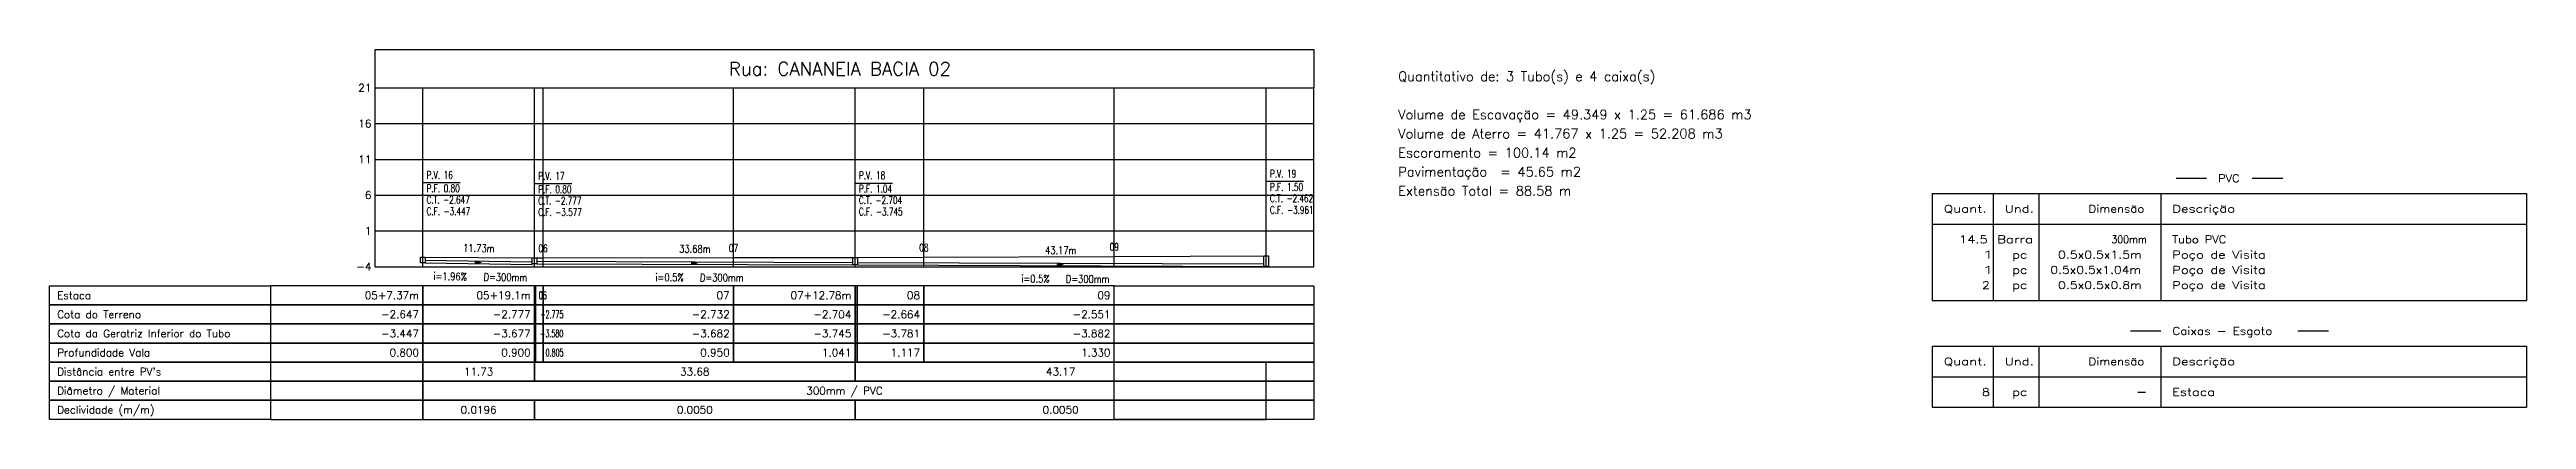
# Model space of a CAD drawing. Extents: x -6997814 to 14282083, y -16 to 289481930.
# Drawn here: x 363449.5 to 363709.7, y 7352087.9 to 7352126.6 of the extents above; entities that cross this region are included whole.
import ezdxf
from ezdxf.enums import TextEntityAlignment as Align

# ---------------------------------------------------------------- set-up
doc = ezdxf.new("R2010")
doc.units = 0
doc.header["$LTSCALE"] = 6.5
for name, color, linetype in [('LISTAGEM_LINHA', 7, 'CONTINUOUS'), ('LISTAGEM_TEXTO', 7, 'CONTINUOUS'), ('PS_IND_COMPRIMENTO', 7, 'CONTINUOUS'), ('PS_IND_DIAMETRO', 7, 'CONTINUOUS'), ('PS_IND_FLUXO', 3, 'CONTINUOUS'), ('PS_IND_INCLINACAO', 7, 'CONTINUOUS'), ('PS_PERFIL_CAIXAS', 7, 'CONTINUOUS'), ('PS_PERFIL_COTA_LIN', 7, 'CONTINUOUS'), ('PS_PERFIL_COTA_TXT', 5, 'CONTINUOUS'), ('PS_PERFIL_GRADE', 8, 'CONTINUOUS'), ('PS_PERFIL_TERRENO', 3, 'CONTINUOUS'), ('PS_PERFIL_TITULOS', 5, 'CONTINUOUS'), ('PS_PERFIL_TUBO', 7, 'CONTINUOUS'), ('PS_PONTOS_IDENTIFICACAO_LIN', 7, 'CONTINUOUS'), ('PS_PONTOS_IDENTIFICACAO_TXT', 7, 'CONTINUOUS')]:
    doc.layers.add(name, color=color, linetype=linetype)
doc.styles.add('ROMANS', font='romans.shx')

msp = doc.modelspace()

# ---------------------------------------------------------------- texts
at = {"layer": 'LISTAGEM_TEXTO', "color": 7, "lineweight": -2, "style": 'ROMANS'}
for s, p in [('Quantitativo de: 3 Tubo(s) e 4 caixa(s)', (363591.1868, 7352123.32274)), ('Volume de Escavação = 49.349 x 1.25 = 61.686 m3', (363591.1868, 7352119.32274)), ('Volume de Aterro = 41.767 x 1.25 = 52.208 m3', (363591.1868, 7352117.32274)), ('Escoramento = 100.14 m2', (363591.1868, 7352115.32274)), ('Pavimentação  = 45.65 m2', (363591.1868, 7352113.32274)), ('Extensão Total = 88.58 m', (363591.1868, 7352111.32274))]:
    msp.add_text(s, height=1, dxfattribs=at).set_placement(p)
at = {"layer": 'LISTAGEM_TEXTO', "lineweight": -2, "style": 'ROMANS'}
for s, width, p in [('PVC', 1.105263, (363677.2816, 7352112.73833)), ('Quant.', 1.298969, (363648.4816, 7352109.53833)), ('Und.', 1.272727, (363654.8816, 7352109.53833)), ('Dimensão', 1.135135, (363663.6816, 7352109.53833)), ('Descrição', 1.277027, (363672.4816, 7352109.53833)), ('14.5', 1.253731, (363650.0816, 7352106.33833)), ('Barra', 1.296296, (363654.0816, 7352106.33833)), ('300mm', 0.905172, (363666.0816, 7352106.33833)), ('Tubo PVC', 1.112583, (363672.4816, 7352106.33833)), ('1', 1.909091, (363652.4816, 7352104.73833)), ('1', 1.909091, (363652.4816, 7352103.13833)), ('pc', 1.235294, (363655.6816, 7352104.73833)), ('0.5x0.5x1.04m', 1.186957, (363659.6816, 7352103.13833)), ('0.5x0.5x1.5m', 1.2, (363660.4816, 7352104.73833)), ('Poço de Visita', 1.25641, (363672.4816, 7352104.73833)), ('Poço de Visita', 1.25641, (363672.4816, 7352103.13833)), ('2', 1.235294, (363652.4816, 7352101.53833)), ('pc', 1.235294, (363655.6816, 7352103.13833)), ('pc', 1.235294, (363655.6816, 7352101.53833)), ('0.5x0.5x0.8m', 1.2, (363660.4816, 7352101.53833)), ('Poço de Visita', 1.25641, (363672.4816, 7352101.53833)), ('Caixas - Esgoto', 1.162362, (363672.4816, 7352096.73833)), ('Quant.', 1.298969, (363648.4816, 7352093.53833)), ('Und.', 1.272727, (363654.8816, 7352093.53833)), ('Dimensão', 1.135135, (363663.6816, 7352093.53833)), ('Descrição', 1.277027, (363672.4816, 7352093.53833)), ('8', 1.235294, (363652.4816, 7352090.33833)), ('Estaca', 1.26, (363672.4816, 7352090.33833)), ('pc', 1.235294, (363655.6816, 7352090.33833))]:
    msp.add_text(s, height=0.8, dxfattribs=dict(at, width=width)).set_placement(p)
at = {"layer": 'PS_IND_COMPRIMENTO', "lineweight": -2, "style": 'ROMANS', "width": 0.8}
for s, rotation, p in [('11.73m', 359.1198349, (363494.62414, 7352105.81528)), ('33.68m', 359.781911, (363517.31148, 7352105.74104)), ('43.17m', 359.7826655, (363555.7361, 7352105.59697))]:
    msp.add_text(s, height=0.8, rotation=rotation, dxfattribs=at).set_placement(p, align=Align.MIDDLE_CENTER)
at = {"layer": 'PS_IND_DIAMETRO', "lineweight": -2, "style": 'ROMANS', "width": 0.8}
for rotation, p in [(359.1198349, (363497.41772, 7352102.77201)), (359.781911, (363520.14004, 7352102.73026)), (359.7826655, (363558.5647, 7352102.58622))]:
    msp.add_text('D=300mm', height=0.8, rotation=rotation, dxfattribs=at).set_placement(p, align=Align.MIDDLE_CENTER)
at = {"layer": 'PS_IND_INCLINACAO', "lineweight": -2, "style": 'ROMANS', "width": 0.8}
for s, rotation, p in [('i=1.96%', 359.1198349, (363491.61841, 7352102.8611)), ('i=0.5%', 359.781911, (363514.66008, 7352102.75111)), ('i=0.5%', 359.7826655, (363553.08474, 7352102.607))]:
    msp.add_text(s, height=0.8, rotation=rotation, dxfattribs=at).set_placement(p, align=Align.MIDDLE_CENTER)
at = {"layer": 'PS_PERFIL_COTA_TXT', "lineweight": -2, "style": 'ROMANS'}
for s, p in [('Cota do Terreno', (363450.33696, 7352098.87445)), ('Estaca', (363450.33696, 7352100.87445)), ('Cota da Geratriz Inferior do Tubo', (363450.33696, 7352096.87445)), ('Profundidade Vala', (363450.33696, 7352094.87445)), ("Distância entre PV's", (363450.33696, 7352092.87445)), ('Diâmetro / Material', (363450.33696, 7352090.87445)), ('Declividade (m/m)', (363450.33696, 7352088.87445))]:
    msp.add_text(s, height=0.8, dxfattribs=at).set_placement(p, align=Align.MIDDLE_LEFT)
for s, p in [('05+7.37m', (363488.33696, 7352100.87445)), ('-2.647', (363488.33696, 7352098.87445)), ('05+19.1m', (363500.06524, 7352100.87445)), ('-2.777', (363500.06524, 7352098.87445)), ('-2.732', (363520.96625, 7352098.87445)), ('07', (363520.96625, 7352100.87445)), ('07+12.78m', (363533.74629, 7352100.87445)), ('-2.704', (363533.74629, 7352098.87445)), ('-2.664', (363540.96625, 7352098.87445)), ('08', (363540.96625, 7352100.87445)), ('-2.551', (363560.96625, 7352098.87445)), ('09', (363560.96625, 7352100.87445)), ('-3.447', (363488.33696, 7352096.87445)), ('-3.677', (363500.06524, 7352096.87445)), ('-3.682', (363520.96625, 7352096.87445)), ('-3.745', (363533.74629, 7352096.87445)), ('-3.781', (363540.96625, 7352096.87445)), ('-3.882', (363560.96625, 7352096.87445)), ('0.800', (363488.33696, 7352094.87445)), ('0.900', (363500.06524, 7352094.87445)), ('0.950', (363520.96625, 7352094.87445)), ('1.041', (363533.74629, 7352094.87445)), ('1.117', (363540.96625, 7352094.87445)), ('1.330', (363560.96625, 7352094.87445))]:
    msp.add_text(s, height=0.8, dxfattribs=at).set_placement(p, align=Align.MIDDLE_RIGHT)
at = {"layer": 'PS_PERFIL_COTA_TXT', "lineweight": -2, "style": 'ROMANS', "width": 0.5}
for s, p in [('06', (363501.76625, 7352100.87445)), ('-2.775', (363503.51937, 7352098.87445)), ('-3.580', (363503.50052, 7352096.87445)), ('0.805', (363503.51937, 7352094.87445))]:
    msp.add_text(s, height=0.8, dxfattribs=at).set_placement(p, align=Align.MIDDLE_RIGHT)
at = {"layer": 'PS_PERFIL_COTA_TXT', "lineweight": -2, "style": 'ROMANS'}
for s, p in [('11.73', (363494.6011, 7352092.87445)), ('33.68', (363517.30577, 7352092.87445)), ('300mm / PVC', (363533.02574, 7352090.87445)), ('43.17', (363555.73041, 7352092.87445)), ('0.0196', (363494.6011, 7352088.87445)), ('0.0050', (363517.30577, 7352088.87445)), ('0.0050', (363555.73041, 7352088.87445))]:
    msp.add_text(s, height=0.8, dxfattribs=at).set_placement(p, align=Align.MIDDLE_CENTER)
at = {"layer": 'PS_PERFIL_TITULOS', "lineweight": -2, "style": 'ROMANS'}
msp.add_text('Rua: CANANEIA BACIA 02 ', height=1.4, dxfattribs=at).set_placement((363533.02574, 7352124.62445), align=Align.MIDDLE_CENTER)
at = {"layer": 'PS_PONTOS_IDENTIFICACAO_TXT', "lineweight": -2, "style": 'ROMANS', "width": 0.7}
for s, p in [('P.V. 16', (363489.13696, 7352113.0892)), ('P.F. 0.80', (363489.13696, 7352111.6892)), ('P.V. 17', (363500.86524, 7352112.9917)), ('P.F. 0.80', (363500.86524, 7352111.5917)), ('P.V. 18', (363534.54629, 7352113.04645)), ('P.F. 1.04', (363534.54629, 7352111.64645)), ('P.V. 19', (363577.71452, 7352113.22795)), ('P.F. 1.50', (363577.71452, 7352111.82795)), ('C.T. -2.647', (363489.13696, 7352110.4892)), ('C.F. -3.447', (363489.13696, 7352109.2892)), ('C.T. -2.777', (363500.86524, 7352110.3917)), ('C.F. -3.577', (363500.86524, 7352109.1917)), ('C.T. -2.704', (363534.54629, 7352110.44645)), ('C.F. -3.745', (363534.54629, 7352109.24645)), ('C.T. -2.462', (363577.71452, 7352110.62795)), ('C.F. -3.961', (363577.71452, 7352109.42795))]:
    msp.add_text(s, height=0.8, dxfattribs=at).set_placement(p)
for s, p in [('06', (363501.36625, 7352105.39317)), ('07', (363521.36625, 7352105.42568)), ('08', (363541.36625, 7352105.47681)), ('09', (363561.36625, 7352105.5609))]:
    msp.add_text(s, height=0.8, dxfattribs=at).set_placement(p, align=Align.CENTER)

# ---------------------------------------------------------------- blocks, each defined once
blk = doc.blocks.new('*U376')
at = {"layer": 'PS_PERFIL_GRADE', "linetype": 'Continuous', "lineweight": -2}
for p, q in [((0, 0), (0, 18.75)), ((0, 18.75), (98.58, 18.75)), ((5, 0), (5, 18.75)), ((16.73, 0), (16.73, 18.75)), ((16.73, 0), (16.73, 18.75)), ((17.63, 0), (17.63, 18.75)), ((37.63, 0), (37.63, 18.75)), ((50.41, 0), (50.41, 18.75)), ((50.41, 0), (50.41, 18.75)), ((57.63, 0), (57.63, 18.75)), ((77.63, 0), (77.63, 18.75)), ((93.58, 0), (93.58, 18.75)), ((98.58, 0), (98.58, 18.75)), ((0, 15), (98.58, 15)), ((0, 11.25), (98.58, 11.25)), ((0, 7.5), (98.58, 7.5)), ((0, 3.75), (98.58, 3.75)), ((0, 0), (98.58, 0))]:
    blk.add_line(p, q, dxfattribs=at)
blk.add_lwpolyline([(0, 18.75), (0, 22.75), (98.58, 22.75), (98.58, 18.75)], dxfattribs=at)
at = {"layer": 'PS_PERFIL_GRADE', "lineweight": -2, "style": 'ROMANS'}
for s, p in [('21', (-0.4, 18.75)), ('16', (-0.4, 15)), ('11', (-0.4, 11.25)), ('6', (-0.4, 7.5)), ('1', (-0.4, 3.75)), ('-4', (-0.4, 0))]:
    blk.add_text(s, height=0.8, dxfattribs=at).set_placement(p, align=Align.MIDDLE_RIGHT)

# ---------------------------------------------------------------- linework, layer by layer
at = {"layer": 'LISTAGEM_LINHA', "lineweight": -2}
for p, q in [((363672.8816, 7352113.13833), (363676.0816, 7352113.13833)), ((363680.8816, 7352113.13833), (363684.0816, 7352113.13833)), ((363647.2816, 7352111.53833), (363709.6816, 7352111.53833)), ((363647.2816, 7352111.53833), (363647.2816, 7352100.3383)), ((363653.6816, 7352111.53833), (363653.6816, 7352100.3383)), ((363658.4816, 7352111.53833), (363658.4816, 7352100.3383)), ((363671.2816, 7352111.53833), (363671.2816, 7352100.3383)), ((363709.6816, 7352111.53833), (363709.6816, 7352100.3383)), ((363647.2816, 7352108.33833), (363709.6816, 7352108.33833)), ((363647.2816, 7352100.33833), (363709.6816, 7352100.33833)), ((363668.0816, 7352097.13833), (363671.2816, 7352097.13833)), ((363685.6816, 7352097.13833), (363688.8816, 7352097.13833)), ((363647.2816, 7352095.53833), (363709.6816, 7352095.53833)), ((363647.2816, 7352095.53833), (363647.2816, 7352089.1383)), ((363653.6816, 7352095.53833), (363653.6816, 7352089.1383)), ((363658.4816, 7352095.53833), (363658.4816, 7352089.1383)), ((363671.2816, 7352095.53833), (363671.2816, 7352089.1383)), ((363709.6816, 7352095.53833), (363709.6816, 7352089.1383)), ((363647.2816, 7352092.33833), (363709.6816, 7352092.33833)), ((363647.2816, 7352089.13833), (363709.6816, 7352089.13833)), ((363668.8816, 7352090.73833), (363669.6816, 7352090.73833))]:
    msp.add_line(p, q, dxfattribs=at)
at = {"layer": 'PS_IND_FLUXO', "lineweight": -2}
for points in [[(363494.20115, 7352104.3216, 0.4, 0, 0), (363495.00105, 7352104.30931, 0, 0, 0)], [(363516.90577, 7352104.24258, 0.4, 0, 0), (363517.70576, 7352104.23953, 0, 0, 0)], [(363555.33041, 7352104.0985, 0.4, 0, 0), (363556.1304, 7352104.09546, 0, 0, 0)]]:
    msp.add_lwpolyline(points, format="xyseb", dxfattribs=at)
at = {"layer": 'PS_PERFIL_CAIXAS', "linetype": 'Continuous', "lineweight": -2}
for points in [[(363488.48696, 7352104.8892), (363488.98696, 7352104.8892), (363488.98696, 7352104.2892), (363488.48696, 7352104.2892)], [(363500.21524, 7352104.7917), (363500.71524, 7352104.7917), (363500.71524, 7352104.1917), (363500.21524, 7352104.1917)], [(363533.89629, 7352104.84645), (363534.39629, 7352104.84645), (363534.39629, 7352104.0654), (363533.89629, 7352104.0654)], [(363577.06452, 7352105.02795), (363577.56452, 7352105.02795), (363577.56452, 7352103.90355), (363577.06452, 7352103.90355)]]:
    msp.add_lwpolyline(points, close=True, dxfattribs=at)
at = {"layer": 'PS_PERFIL_COTA_LIN', "linetype": 'Continuous', "lineweight": -2}
for points in [[(363472.73696, 7352101.87445), (363472.73696, 7352099.87445), (363449.53696, 7352099.87445), (363449.53696, 7352101.87445)], [(363472.73696, 7352101.87445), (363472.73696, 7352099.87445), (363488.73696, 7352099.87445), (363488.73696, 7352101.87445)], [(363488.73696, 7352101.87445), (363488.73696, 7352099.87445), (363500.46524, 7352099.87445), (363500.46524, 7352101.87445)], [(363500.46524, 7352101.87445), (363500.46524, 7352099.87445), (363500.56524, 7352099.87445), (363500.56524, 7352101.87445)], [(363500.56524, 7352101.87445), (363500.56524, 7352099.87445), (363501.36625, 7352099.87445), (363501.36625, 7352101.87445)], [(363501.36625, 7352101.87445), (363501.36625, 7352099.87445), (363521.36625, 7352099.87445), (363521.36625, 7352101.87445)], [(363521.36625, 7352101.87445), (363521.36625, 7352099.87445), (363534.14629, 7352099.87445), (363534.14629, 7352101.87445)], [(363534.14629, 7352101.87445), (363534.14629, 7352099.87445), (363534.34629, 7352099.87445), (363534.34629, 7352101.87445)], [(363534.34629, 7352101.87445), (363534.34629, 7352099.87445), (363541.36625, 7352099.87445), (363541.36625, 7352101.87445)], [(363541.36625, 7352101.87445), (363541.36625, 7352099.87445), (363561.36625, 7352099.87445), (363561.36625, 7352101.87445)], [(363582.31452, 7352101.87445), (363582.31452, 7352099.87445), (363561.36625, 7352099.87445), (363561.36625, 7352101.87445)], [(363472.73696, 7352099.87445), (363472.73696, 7352097.87445), (363449.53696, 7352097.87445), (363449.53696, 7352099.87445)], [(363472.73696, 7352099.87445), (363472.73696, 7352097.87445), (363488.73696, 7352097.87445), (363488.73696, 7352099.87445)], [(363488.73696, 7352099.87445), (363488.73696, 7352097.87445), (363500.46524, 7352097.87445), (363500.46524, 7352099.87445)], [(363500.46524, 7352099.87445), (363500.46524, 7352097.87445), (363500.56524, 7352097.87445), (363500.56524, 7352099.87445)], [(363500.56524, 7352099.87445), (363500.56524, 7352097.87445), (363501.36625, 7352097.87445), (363501.36625, 7352099.87445)], [(363501.36625, 7352099.87445), (363501.36625, 7352097.87445), (363521.36625, 7352097.87445), (363521.36625, 7352099.87445)], [(363521.36625, 7352099.87445), (363521.36625, 7352097.87445), (363534.14629, 7352097.87445), (363534.14629, 7352099.87445)], [(363534.14629, 7352099.87445), (363534.14629, 7352097.87445), (363534.34629, 7352097.87445), (363534.34629, 7352099.87445)], [(363534.34629, 7352099.87445), (363534.34629, 7352097.87445), (363541.36625, 7352097.87445), (363541.36625, 7352099.87445)], [(363541.36625, 7352099.87445), (363541.36625, 7352097.87445), (363561.36625, 7352097.87445), (363561.36625, 7352099.87445)], [(363582.31452, 7352099.87445), (363582.31452, 7352097.87445), (363561.36625, 7352097.87445), (363561.36625, 7352099.87445)], [(363472.73696, 7352097.87445), (363472.73696, 7352095.87445), (363449.53696, 7352095.87445), (363449.53696, 7352097.87445)], [(363472.73696, 7352097.87445), (363472.73696, 7352095.87445), (363488.73696, 7352095.87445), (363488.73696, 7352097.87445)], [(363488.73696, 7352097.87445), (363488.73696, 7352095.87445), (363500.46524, 7352095.87445), (363500.46524, 7352097.87445)], [(363500.46524, 7352097.87445), (363500.46524, 7352095.87445), (363500.56524, 7352095.87445), (363500.56524, 7352097.87445)], [(363500.56524, 7352097.87445), (363500.56524, 7352095.87445), (363501.36625, 7352095.87445), (363501.36625, 7352097.87445)], [(363501.36625, 7352097.87445), (363501.36625, 7352095.87445), (363521.36625, 7352095.87445), (363521.36625, 7352097.87445)], [(363521.36625, 7352097.87445), (363521.36625, 7352095.87445), (363534.14629, 7352095.87445), (363534.14629, 7352097.87445)], [(363534.14629, 7352097.87445), (363534.14629, 7352095.87445), (363534.34629, 7352095.87445), (363534.34629, 7352097.87445)], [(363534.34629, 7352097.87445), (363534.34629, 7352095.87445), (363541.36625, 7352095.87445), (363541.36625, 7352097.87445)], [(363541.36625, 7352097.87445), (363541.36625, 7352095.87445), (363561.36625, 7352095.87445), (363561.36625, 7352097.87445)], [(363582.31452, 7352097.87445), (363582.31452, 7352095.87445), (363561.36625, 7352095.87445), (363561.36625, 7352097.87445)], [(363472.73696, 7352095.87445), (363472.73696, 7352093.87445), (363449.53696, 7352093.87445), (363449.53696, 7352095.87445)], [(363472.73696, 7352093.87445), (363472.73696, 7352091.87445), (363449.53696, 7352091.87445), (363449.53696, 7352093.87445)], [(363472.73696, 7352095.87445), (363472.73696, 7352093.87445), (363488.73696, 7352093.87445), (363488.73696, 7352095.87445)], [(363472.73696, 7352093.87445), (363472.73696, 7352091.87445), (363488.73696, 7352091.87445), (363488.73696, 7352093.87445)], [(363488.73696, 7352095.87445), (363488.73696, 7352093.87445), (363500.46524, 7352093.87445), (363500.46524, 7352095.87445)], [(363488.73696, 7352093.87445), (363488.73696, 7352091.87445), (363500.46524, 7352091.87445), (363500.46524, 7352093.87445)], [(363500.46524, 7352095.87445), (363500.46524, 7352093.87445), (363500.56524, 7352093.87445), (363500.56524, 7352095.87445)], [(363500.46524, 7352093.87445), (363500.46524, 7352091.87445), (363534.14629, 7352091.87445), (363534.14629, 7352093.87445)], [(363500.56524, 7352095.87445), (363500.56524, 7352093.87445), (363501.36625, 7352093.87445), (363501.36625, 7352095.87445)], [(363501.36625, 7352095.87445), (363501.36625, 7352093.87445), (363521.36625, 7352093.87445), (363521.36625, 7352095.87445)], [(363521.36625, 7352095.87445), (363521.36625, 7352093.87445), (363534.14629, 7352093.87445), (363534.14629, 7352095.87445)], [(363534.14629, 7352095.87445), (363534.14629, 7352093.87445), (363534.34629, 7352093.87445), (363534.34629, 7352095.87445)], [(363534.14629, 7352093.87445), (363534.14629, 7352091.87445), (363577.31452, 7352091.87445), (363577.31452, 7352093.87445)], [(363534.34629, 7352095.87445), (363534.34629, 7352093.87445), (363541.36625, 7352093.87445), (363541.36625, 7352095.87445)], [(363541.36625, 7352095.87445), (363541.36625, 7352093.87445), (363561.36625, 7352093.87445), (363561.36625, 7352095.87445)], [(363582.31452, 7352095.87445), (363582.31452, 7352093.87445), (363561.36625, 7352093.87445), (363561.36625, 7352095.87445)], [(363582.31452, 7352093.87445), (363582.31452, 7352091.87445), (363561.36625, 7352091.87445), (363561.36625, 7352093.87445)], [(363472.73696, 7352091.87445), (363472.73696, 7352089.87445), (363449.53696, 7352089.87445), (363449.53696, 7352091.87445)], [(363472.73696, 7352091.87445), (363472.73696, 7352089.87445), (363488.73696, 7352089.87445), (363488.73696, 7352091.87445)], [(363488.73696, 7352091.87445), (363488.73696, 7352089.87445), (363577.31452, 7352089.87445), (363577.31452, 7352091.87445)], [(363582.31452, 7352091.87445), (363582.31452, 7352089.87445), (363561.36625, 7352089.87445), (363561.36625, 7352091.87445)], [(363472.73696, 7352089.87445), (363472.73696, 7352087.87445), (363449.53696, 7352087.87445), (363449.53696, 7352089.87445)], [(363472.73696, 7352089.87445), (363472.73696, 7352087.87445), (363488.73696, 7352087.87445), (363488.73696, 7352089.87445)], [(363488.73696, 7352089.87445), (363488.73696, 7352087.87445), (363500.46524, 7352087.87445), (363500.46524, 7352089.87445)], [(363500.46524, 7352089.87445), (363500.46524, 7352087.87445), (363534.14629, 7352087.87445), (363534.14629, 7352089.87445)], [(363534.14629, 7352089.87445), (363534.14629, 7352087.87445), (363577.31452, 7352087.87445), (363577.31452, 7352089.87445)], [(363582.31452, 7352089.87445), (363582.31452, 7352087.87445), (363561.36625, 7352087.87445), (363561.36625, 7352089.87445)]]:
    msp.add_lwpolyline(points, close=True, dxfattribs=at)
for points in [[(363488.73696, 7352093.87445), (363500.46524, 7352093.87445)], [(363500.56524, 7352093.87445), (363501.36625, 7352093.87445)], [(363501.36625, 7352093.87445), (363521.36625, 7352093.87445)], [(363521.36625, 7352093.87445), (363534.14629, 7352093.87445)], [(363534.34629, 7352093.87445), (363541.36625, 7352093.87445)], [(363541.36625, 7352093.87445), (363561.36625, 7352093.87445)], [(363472.73696, 7352091.87445), (363488.73696, 7352091.87445)], [(363488.73696, 7352091.87445), (363500.46524, 7352091.87445)], [(363488.73696, 7352091.87445), (363500.46524, 7352091.87445)], [(363500.46524, 7352091.87445), (363500.56524, 7352091.87445)], [(363500.56524, 7352091.87445), (363501.36625, 7352091.87445)], [(363500.56524, 7352091.87445), (363501.36625, 7352091.87445)], [(363501.36625, 7352091.87445), (363521.36625, 7352091.87445)], [(363501.36625, 7352091.87445), (363521.36625, 7352091.87445)], [(363521.36625, 7352091.87445), (363534.14629, 7352091.87445)], [(363521.36625, 7352091.87445), (363534.14629, 7352091.87445)], [(363534.34629, 7352091.87445), (363541.36625, 7352091.87445)], [(363534.34629, 7352091.87445), (363541.36625, 7352091.87445)], [(363541.36625, 7352091.87445), (363561.36625, 7352091.87445)], [(363541.36625, 7352091.87445), (363561.36625, 7352091.87445)], [(363472.73696, 7352089.87445), (363488.73696, 7352089.87445)], [(363488.73696, 7352089.87445), (363500.46524, 7352089.87445)], [(363488.73696, 7352089.87445), (363500.46524, 7352089.87445)], [(363500.46524, 7352089.87445), (363500.56524, 7352089.87445)], [(363500.56524, 7352089.87445), (363501.36625, 7352089.87445)], [(363500.56524, 7352089.87445), (363501.36625, 7352089.87445)], [(363501.36625, 7352089.87445), (363521.36625, 7352089.87445)], [(363501.36625, 7352089.87445), (363521.36625, 7352089.87445)], [(363521.36625, 7352089.87445), (363534.14629, 7352089.87445)], [(363521.36625, 7352089.87445), (363534.14629, 7352089.87445)], [(363534.34629, 7352089.87445), (363541.36625, 7352089.87445)], [(363534.34629, 7352089.87445), (363541.36625, 7352089.87445)], [(363541.36625, 7352089.87445), (363561.36625, 7352089.87445)], [(363541.36625, 7352089.87445), (363561.36625, 7352089.87445)], [(363488.73696, 7352087.87445), (363500.46524, 7352087.87445)], [(363500.56524, 7352087.87445), (363501.36625, 7352087.87445)], [(363501.36625, 7352087.87445), (363521.36625, 7352087.87445)], [(363521.36625, 7352087.87445), (363534.14629, 7352087.87445)], [(363534.34629, 7352087.87445), (363541.36625, 7352087.87445)], [(363541.36625, 7352087.87445), (363561.36625, 7352087.87445)]]:
    msp.add_lwpolyline(points, dxfattribs=at)
at = {"layer": 'PS_PERFIL_TERRENO', "linetype": 'Continuous', "lineweight": -2}
msp.add_lwpolyline([(363488.73696, 7352104.8892), (363488.73696, 7352104.8892), (363488.73696, 7352104.8892), (363500.46524, 7352104.7917), (363500.46524, 7352104.7917), (363500.46524, 7352104.7917), (363500.46524, 7352104.7917), (363500.46524, 7352104.7917), (363501.36625, 7352104.79317), (363501.36625, 7352104.79317), (363521.36625, 7352104.82568), (363521.36625, 7352104.82568), (363534.14629, 7352104.84645), (363534.14629, 7352104.84645), (363534.14629, 7352104.84645), (363534.14629, 7352104.84645), (363534.14629, 7352104.84645), (363541.36625, 7352104.87681), (363541.36625, 7352104.87681), (363561.36625, 7352104.9609), (363561.36625, 7352104.9609), (363577.31452, 7352105.02795), (363577.31452, 7352105.02795), (363577.31452, 7352105.02795)], dxfattribs=at)
at = {"layer": 'PS_PERFIL_TUBO', "linetype": 'Continuous', "lineweight": -2}
for points in [[(363488.98696, 7352104.2892), (363500.21524, 7352104.1167), (363500.21524, 7352104.3417), (363488.98696, 7352104.5142)], [(363500.71524, 7352104.1917), (363533.89629, 7352104.0654), (363533.89629, 7352104.2904), (363500.71524, 7352104.4167)], [(363534.39629, 7352104.0654), (363577.06452, 7352103.90355), (363577.06452, 7352104.12855), (363534.39629, 7352104.2904)]]:
    msp.add_lwpolyline(points, close=True, dxfattribs=at)
at = {"layer": 'PS_PONTOS_IDENTIFICACAO_LIN', "linetype": 'Continuous', "lineweight": -2}
for points in [[(363488.73696, 7352104.8892), (363488.73696, 7352112.6892), (363492.65696, 7352112.6892)], [(363500.46524, 7352104.7917), (363500.46524, 7352112.5917), (363504.38524, 7352112.5917)], [(363534.14629, 7352104.84645), (363534.14629, 7352112.64645), (363538.06629, 7352112.64645)], [(363577.31452, 7352105.02795), (363577.31452, 7352112.82795), (363581.23452, 7352112.82795)]]:
    msp.add_lwpolyline(points, dxfattribs=at)

# ---------------------------------------------------------------- block references
at = {"layer": 'PS_PERFIL_GRADE', "lineweight": -2}
msp.add_blockref('*U376', (363483.73696, 7352103.87445), dxfattribs=at)

msp.set_redraw_order([(e.dxf.handle, doc.entitydb.next_handle()) for e in msp.query("TEXT MTEXT ATTDEF DIMENSION ARC_DIMENSION")])  # texts and dimensions are drawn at this point

doc.saveas('drawing.dxf')
